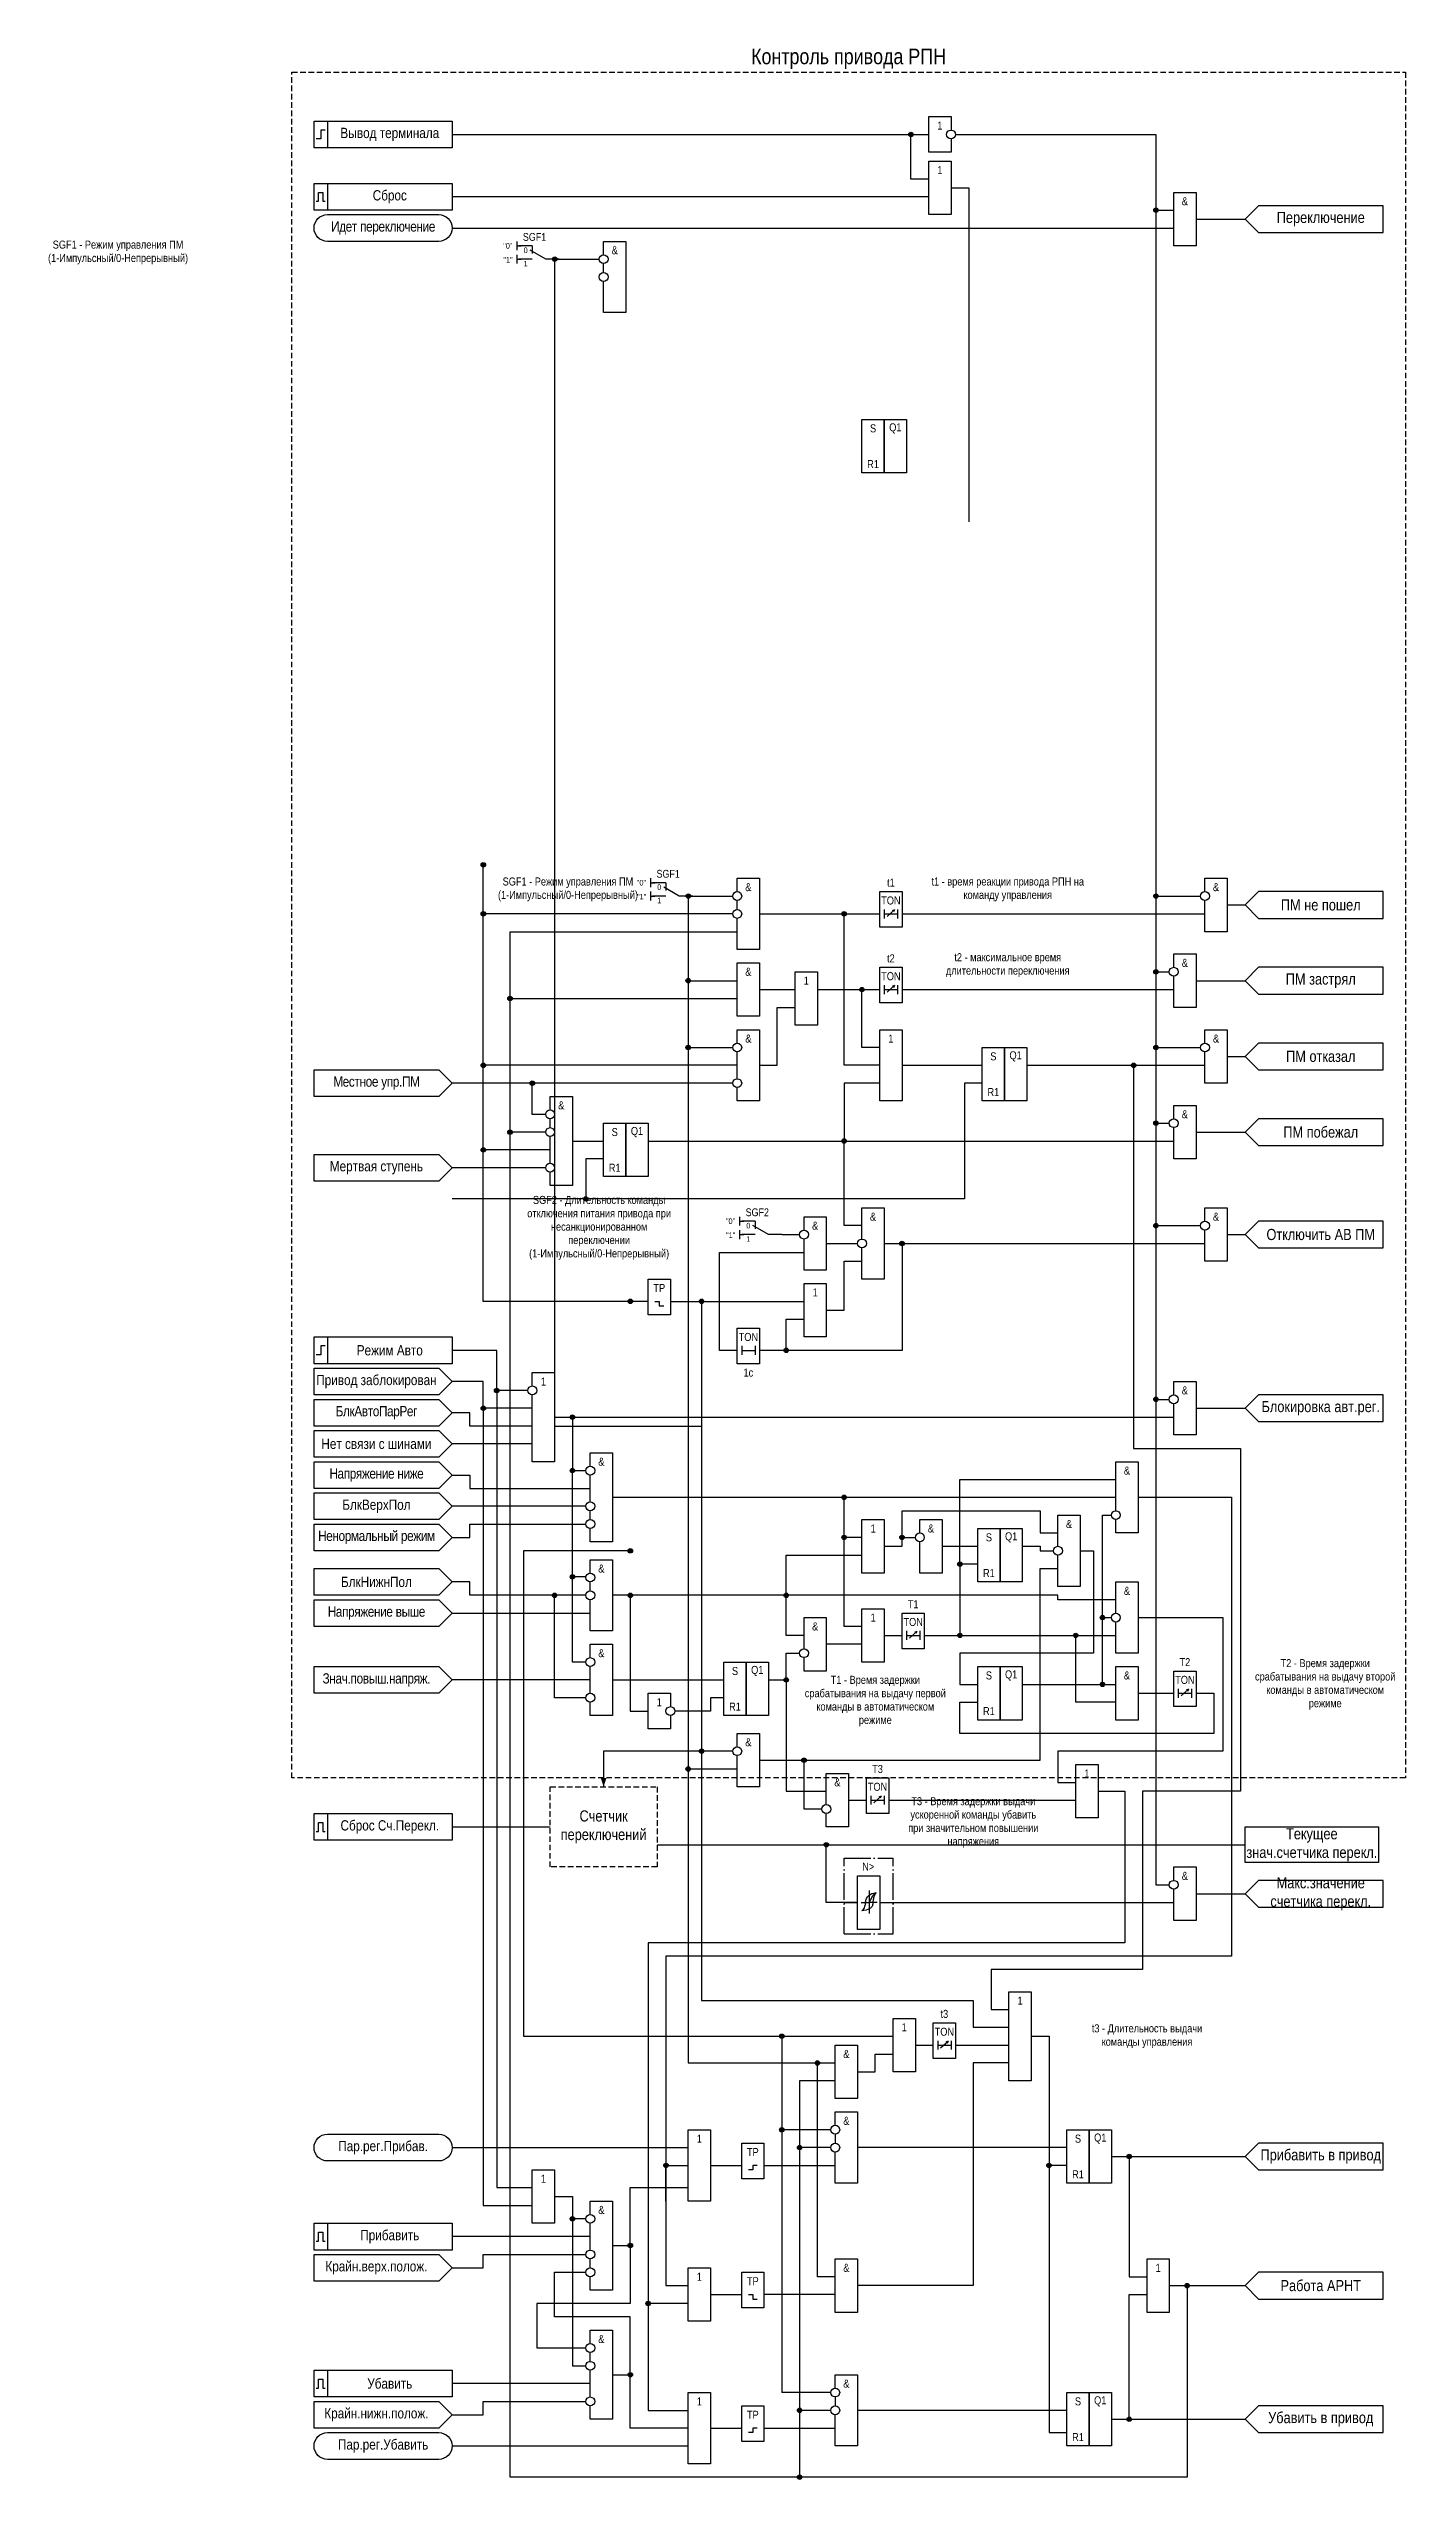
# Model space of a CAD drawing. Header units: millimetres. Extents: x -294 to 1760, y -2326 to 922.
# Drawn here: x -55 to 250, y -1794 to -1248 of the extents above; entities that cross this region are included whole.
import ezdxf
from ezdxf.enums import TextEntityAlignment as Align

# ---------------------------------------------------------------- set-up
doc = ezdxf.new("R2010")
doc.units = ezdxf.units.MM
doc.linetypes.add('ACAD_ISO04W100', pattern=[30, 24, -3, 0, -3])
doc.linetypes.add('штриховая2', pattern=[0.375, 0.25, -0.125])
doc.layers.add('TEXT', color=7, linetype='Continuous', lineweight=25, true_color=0xffffff)
doc.layers.add('Основная', color=7, linetype='Continuous')
doc.styles.add('1.8_Gost_RD', font='ARIALN.TTF', dxfattribs={"height": 1.8})
doc.styles.add('2.5_Gost_RD', font='ARIALN.TTF', dxfattribs={"height": 2.5})
doc.styles.add('3.5_Gost_RD', font='ARIALN.TTF', dxfattribs={"height": 3.5})
doc.styles.add('Вывод', font='ARIALN.TTF', dxfattribs={"height": 2.5})
doc.styles.add('Компонент', font='ARIALN.TTF', dxfattribs={"height": 3.5})

msp = doc.modelspace()

# ---------------------------------------------------------------- texts
at = {"color": 0, "ltscale": 100, "char_height": 2.3, "width": 28, "attachment_point": 5, "style": '2.5_Gost_RD'}
for s, insert in [('{\\C256;Вывод терминала}', (22, -1267)), ('{\\C256;Прибавить}', (22, -1739)), ('{\\C256;Убавить}', (22, -1772))]:
    msp.add_mtext(s, dxfattribs=dict(at, insert=insert))
at = {"ltscale": 100, "attachment_point": 5, "style": '2.5_Gost_RD'}
for s, insert, char_height, width in [('1', (145.5, -1265), 1.8, 5), ('1', (145.5, -1275), 1.8, 5), ('&', (200.5, -1282), 1.8, 5), ('Переключение', (231, -1286), 2.5, 28), ('&', (72.5, -1293), 1.8, 5), ('S', (130.5, -1333), 1.8, 5), ('Q1', (135.5, -1333), 1.8, 5), ('R1', (130.5, -1341), 1.8, 5), ('&', (102.5, -1436), 1.8, 5), ('t1', (134.5, -1435), 1.8, 5), ('&', (207.5, -1436), 1.8, 5), ('TON', (134.5, -1439), 1.8, 5), ('ПМ не пошел', (231, -1440), 2.5, 28), ('t2', (134.5, -1452), 1.8, 5), ('&', (102.5, -1455), 1.8, 5), ('1', (115.5, -1457), 1.8, 5), ('TON', (134.5, -1456), 1.8, 5), ('&', (200.5, -1453), 1.8, 5), ('ПМ застрял', (231, -1457), 2.5, 28), ('&', (102.5, -1470), 1.8, 5), ('1', (134.5, -1470), 1.8, 5), ('S', (157.5, -1474), 1.8, 5), ('Q1', (162.5, -1474), 1.8, 5), ('&', (207.5, -1470), 1.8, 5), ('ПМ отказал', (231, -1474), 2.5, 28), ('&', (60.5, -1485), 1.8, 5), ('R1', (157.5, -1482), 1.8, 5), ('Q1', (77.5, -1491), 1.8, 5), ('&', (200.5, -1487), 1.8, 5), ('ПМ побежал', (231, -1491), 2.5, 28), ('S', (72.5, -1491), 1.8, 5), ('R1', (72.5, -1499), 1.8, 5), ('&', (117.5, -1512), 1.8, 5), ('&', (130.5, -1510), 1.8, 5), ('&', (207.5, -1510), 1.8, 5), ('Отключить АВ ПМ', (231, -1514), 2.5, 28), ('TP', (82.5, -1526), 1.8, 5), ('1', (117.5, -1527), 1.8, 5), ('TON', (102.5, -1537), 1.8, 5), ('1с', (102.5, -1545), 1.8, 5), ('1', (56.5, -1547), 1.8, 5), ('&', (200.5, -1549), 1.8, 5), ('Блокировка авт.рег.', (231, -1553), 2.5, 28), ('&', (69.5, -1565), 1.8, 5), ('&', (187.5, -1567), 1.8, 5), ('1', (130.5, -1580), 1.8, 5), ('&', (143.5, -1580), 1.8, 5), ('S', (156.5, -1582), 1.8, 5), ('Q1', (161.5, -1582), 1.8, 5), ('&', (174.5, -1579), 1.8, 5), ('&', (69.5, -1589), 1.8, 5), ('R1', (156.5, -1590), 1.8, 5), ('&', (187.5, -1594), 1.8, 5), ('1', (130.5, -1600), 1.8, 5), ('T1', (139.5, -1597), 1.8, 5), ('&', (117.5, -1602), 1.8, 5), ('TON', (139.5, -1601), 1.8, 5), ('&', (69.5, -1608), 1.8, 5), ('T2', (200.5, -1610), 1.8, 5), ('S', (99.5, -1612), 1.8, 5), ('Q1', (104.5, -1612), 1.8, 5), ('S', (156.5, -1613), 1.8, 5), ('Q1', (161.5, -1613), 1.8, 5), ('&', (187.5, -1613), 1.8, 5), ('TON', (200.5, -1614), 1.8, 5), ('1', (82.5, -1619), 1.8, 5), ('R1', (99.5, -1620), 1.8, 5), ('R1', (156.5, -1621), 1.8, 5), ('&', (102.5, -1628), 1.8, 5), ('&', (122.5, -1637), 1.8, 5), ('TON', (131.5, -1638), 1.8, 5), ('T3', (131.5, -1634), 1.8, 5), ('1', (178.5, -1635), 1.8, 5), ('Текущее знач.счетчика перекл.', (229, -1651), 2.5, 30), ('&', (200.5, -1658), 1.8, 5), ('Макс.значение счетчика перекл.', (231, -1662), 2.5, 28), ('1', (163.5, -1686), 1.8, 5), ('1', (137.5, -1692), 1.8, 5), ('t3', (146.5, -1689), 1.8, 5), ('&', (124.5, -1698), 1.8, 5), ('TON', (146.5, -1693), 1.8, 5), ('&', (124.5, -1713), 1.8, 5), ('1', (91.5, -1717), 1.8, 5), ('TP', (103.5, -1720), 1.8, 5), ('S', (176.5, -1717), 1.8, 5), ('Q1', (181.5, -1717), 1.8, 5), ('R1', (176.5, -1725), 1.8, 5), ('Прибавить в привод', (231, -1721), 2.5, 28), ('1', (56.5, -1726), 1.8, 5), ('&', (69.5, -1733), 1.8, 5), ('&', (124.5, -1746), 1.8, 5), ('1', (194.5, -1746), 1.8, 5), ('1', (91.5, -1748), 1.8, 5), ('TP', (103.5, -1749), 1.8, 5), ('Работа АРНТ', (231, -1750), 2.5, 28), ('&', (69.5, -1762), 1.8, 5), ('&', (124.5, -1772), 1.8, 5), ('1', (91.5, -1776), 1.8, 5), ('TP', (103.5, -1779), 1.8, 5), ('S', (176.5, -1776), 1.8, 5), ('Q1', (181.5, -1776), 1.8, 5), ('Убавить в привод', (231, -1780), 2.5, 28), ('R1', (176.5, -1784), 1.8, 5)]:
    msp.add_mtext(s, dxfattribs=dict(at, insert=insert, char_height=char_height, width=width))
at = {"color": 2, "ltscale": 100, "char_height": 2.3, "width": 28, "attachment_point": 5, "style": '2.5_Gost_RD'}
for s, insert in [('{\\C256;Сброс}', (22, -1281)), ('{\\C256;Сброс Сч.Перекл.}', (22, -1647))]:
    msp.add_mtext(s, dxfattribs=dict(at, insert=insert))
at = {"ltscale": 100, "char_height": 1.25, "attachment_point": 1, "style": '3.5_Gost_RD'}
for insert in [(47.5, -1294.5), (77.5, -1437.5), (97.5, -1513.5)]:
    msp.add_mtext_dynamic_manual_height_columns('"1"', width=2, gutter_width=17.5, heights=[0], dxfattribs=dict(at, insert=insert))
at = {"color": 7, "ltscale": 100, "insert": (127, -1655), "char_height": 1.8, "attachment_point": 1, "style": '1.8_Gost_RD'}
msp.add_mtext_dynamic_manual_height_columns('\\pi1.0688;N>', width=11, gutter_width=17.5, heights=[0], dxfattribs=at)
at = {"layer": 'TEXT', "color": 0, "ltscale": 100, "attachment_point": 5, "style": '2.5_Gost_RD'}
for s, insert, char_height, width in [('{\\C30;Контроль привода РПН}', (125, -1250), 3.5, 250), ('{\\C3;SGF1 - Режим управления ПМ (1-Импульсный/0-Непрерывный)}', (-39, -1293.5), 1.8, 34), ('{\\C3;SGF1 - Режим управления ПМ (1-Импульсный/0-Непрерывный)}', (62, -1436.5), 1.8, 34), ('{\\C3;t1 - время реакции привода РПН на команду управления}', (160.73, -1436.5), 1.8, 35.4573), ('{\\C3;t2 - максимальное время длительности переключения}', (160.73, -1453.5), 1.8, 35.4573), ('{\\C3;SGF2 - Длительность команды отключения питания привода при несанкционированном переключении (1-Импульсный/0-Непрерывный)}', (69, -1512.5), 1.8, 34), ('{\\C256;Режим Авто}', (22, -1540), 2.3, 28), ('{\\C3;T2 - Время задержки срабатывания на выдачу второй команды в автоматическом режиме}', (232, -1615), 1.8, 31.7286), ('{\\C3;T1 - Время задержки срабатывания на выдачу первой команды в автоматическом режиме}', (131, -1618.75), 1.8, 31.7286), ('{\\C3;T3 - Время задержки выдачи ускоренной команды убавить при значительном повышении напряжения}', (153, -1646), 1.8, 31.7286), ('{\\C30;Счетчик переключений}', (70, -1647), 2.5, 24), ('{\\C256;t3\\C3; - Длительность выдачи команды управления}', (192, -1694), 1.8, 31.7286)]:
    msp.add_mtext(s, dxfattribs=dict(at, insert=insert, char_height=char_height, width=width))
at = {"layer": 'TEXT', "ltscale": 100, "char_height": 2.3, "attachment_point": 5, "style": '2.5_Gost_RD'}
for s, insert, width in [('\\A1;{\\T0.95;Идет переключение}', (20.5, -1288), 31), ('{\\T0.95;Местное упр.ПМ}', (19, -1480), 28), ('Мертвая ступень', (19, -1499), 28), ('Привод заблокирован', (19, -1547), 28), ('{\\T0.95;БлкАвтоПарРег}', (19, -1554), 28), ('Нет связи с шинами', (19, -1561), 28), ('{\\T0.95;Напряжение ниже}', (19, -1568), 28), ('БлкВерхПол', (19, -1575), 28), ('{\\T0.95;Ненормальный режим}', (19, -1582), 28), ('БлкНижнПол', (19, -1592), 28), ('{\\T0.95;Напряжение выше}', (19, -1599), 28), ('{\\T0.95;Знач.повыш.напряж.}', (19, -1614), 28), ('Пар.рег.Прибав.', (20.5, -1719), 31), ('Крайн.верх.полож.', (19, -1746), 28), ('Крайн.нижн.полож.', (19, -1779), 28), ('Пар.рег.Убавить', (20.5, -1786), 31)]:
    msp.add_mtext(s, dxfattribs=dict(at, insert=insert, width=width))

# ---------------------------------------------------------------- blocks, each defined once
blk = doc.blocks.new('Точка')
at = {"ltscale": 100}
h = blk.add_hatch(color=256, dxfattribs=at)
h.dxf.hatch_style = 1
edge = h.paths.add_edge_path()
edge.add_arc((0, 0), 0.5, 0, 360)
blk.add_circle((0, 0), 0.5, dxfattribs=at)
blk = doc.blocks.new('*U958')
at = {"layer": 'Основная', "color": 0}
blk.add_line((0, 0), (7, 4), dxfattribs=at)
at = {"layer": 'Основная', "ltscale": 0.35}
blk.add_line((6, 6), (6, 2.5), dxfattribs=at)
blk = doc.blocks.new('*U985')
at = {"layer": 'Основная', "color": 0}
for p, q in [((-3, 6), (-9, 6)), ((-3, 0), (-9, 0)), ((9, 0), (3, 0))]:
    blk.add_line(p, q, dxfattribs=at)
at = {"layer": 'Основная', "ltscale": 0.25, "xscale": -1}
blk.add_blockref('*U958', (3, 0), dxfattribs=at)
at = {"layer": 'Основная'}
for tag, height, style, p in [('ОУ', 3.5, 'Компонент', (-2, 10)), ('В1', 2.5, 'Вывод', (-14, 6)), ('В2', 2.5, 'Вывод', (-6, 4)), ('В3', 2.5, 'Вывод', (-6, -2))]:
    blk.add_attdef(tag, text='', height=height, dxfattribs=dict(at, style=style)).set_placement(p, align=Align.MIDDLE_CENTER)
blk = doc.blocks.new('*U1019')
at = {"ltscale": 0.25}
blk.add_line((0, 0), (3, 0), dxfattribs=at)
blk.add_lwpolyline([(2, 0, 1.3, 0, 0), (4, 0, 0, 0, 0)], format="xyseb", dxfattribs=at)
blk = doc.blocks.new('*U892')
at = {"layer": 'Основная', "linetype": 'ACAD_ISO04W100', "ltscale": 0.25}
for p, q in [((0, 0), (11, 0)), ((0, -17), (0, 0)), ((11, -17), (11, 0)), ((0, -17), (11, -17))]:
    blk.add_line(p, q, dxfattribs=at)
at = {"layer": 'Основная', "style": 'Компонент'}
blk.add_attdef('ОУ', text='', height=3.5, dxfattribs=at).set_placement((11, 0), align=Align.MIDDLE_CENTER)

# ---------------------------------------------------------------- linework, layer by layer
at = {"ltscale": 100}
for p, q in [((194, -1284), (198, -1284)), ((203, -1286), (214, -1286)), ((50.5, -1291), (50.5, -1293)), ((50.5, -1292), (51.5, -1292)), ((50.5, -1294), (50.5, -1296)), ((50.5, -1295), (51.5, -1295)), ((80.5, -1434), (80.5, -1436)), ((80.5, -1435), (81.5, -1435)), ((80.5, -1437), (80.5, -1439)), ((80.5, -1438), (81.5, -1438)), ((194, -1438), (204, -1438)), ((210, -1440), (214, -1440)), ((89, -1457), (100, -1457)), ((194, -1455), (197, -1455)), ((203, -1457), (214, -1457)), ((49, -1461), (100, -1461)), ((105, -1459), (113, -1459)), ((118, -1459), (132, -1459)), ((89, -1472), (99, -1472)), ((194, -1472), (204, -1472)), ((210, -1474), (214, -1474)), ((194, -1489), (197, -1489)), ((203, -1491), (214, -1491)), ((100.5, -1510), (100.5, -1512)), ((100.5, -1511), (101.5, -1511)), ((100.5, -1513), (100.5, -1515)), ((100.5, -1514), (101.5, -1514)), ((194, -1512), (204, -1512)), ((210, -1514), (214, -1514)), ((82.5, -1530), (83.5, -1530)), ((85, -1529), (115, -1529)), ((194, -1551), (197, -1551)), ((203, -1553), (214, -1553)), ((133, -1604), (137, -1604)), ((190, -1617), (198, -1617)), ((125, -1641), (129, -1641)), ((127, -1670), (127, -1658)), ((127, -1658), (132, -1658)), ((132, -1658), (132, -1664)), ((124, -1664), (127, -1664)), ((132, -1664), (132, -1670)), ((132, -1670), (127, -1670)), ((140, -1696), (144, -1696)), ((84, -1731), (84, -1723)), ((84, -1723), (89, -1723)), ((103.5, -1724), (102.5, -1724)), ((33, -1749), (5, -1749)), ((103.5, -1753), (104.5, -1753)), ((103.5, -1783), (102.5, -1783))]:
    msp.add_line(p, q, dxfattribs=at)
at = {"color": 7, "ltscale": 100}
for p, q in [((133.67, -1442.59), (135.34, -1441.1)), ((135.34, -1441.1), (134.82, -1441.32)), ((135.34, -1441.1), (135.08, -1441.57)), ((133.67, -1459.59), (135.34, -1458.1)), ((135.34, -1458.1), (134.82, -1458.32)), ((135.34, -1458.1), (135.08, -1458.57)), ((138.67, -1604.59), (140.34, -1603.1)), ((140.34, -1603.1), (139.82, -1603.32)), ((140.34, -1603.1), (140.08, -1603.57)), ((199.67, -1617.59), (201.34, -1616.1)), ((201.34, -1616.1), (200.82, -1616.32)), ((201.34, -1616.1), (201.08, -1616.57)), ((130.67, -1641.59), (132.34, -1640.1)), ((132.34, -1640.1), (131.82, -1640.32)), ((132.34, -1640.1), (132.08, -1640.57)), ((127.79, -1664), (129.6, -1664)), ((131.42, -1664), (129.6, -1664)), ((145.67, -1696.59), (147.34, -1695.1)), ((147.34, -1695.1), (146.82, -1695.32)), ((147.34, -1695.1), (147.08, -1695.57))]:
    msp.add_line(p, q, dxfattribs=at)
msp.add_line((129.6, -1661.28), (129.6, -1666.48))
at = {"linetype": 'штриховая2', "ltscale": 5}
for points in [[(0, -1253), (250, -1253), (250, -1636), (0, -1636)], [(82, -1656), (58, -1656), (58, -1638), (82, -1638)]]:
    msp.add_lwpolyline(points, close=True, dxfattribs=at)
at = {"ltscale": 100}
for points in [[(5, -1264), (8, -1264), (8, -1270), (5, -1270)], [(5, -1264), (36, -1264), (36, -1270), (5, -1270)], [(5, -1278), (8, -1278), (8, -1284), (5, -1284)], [(5, -1278), (36, -1278), (36, -1284), (5, -1284)], [(245, -1289), (245, -1283), (217, -1283), (214, -1286), (217, -1289)], [(128, -1331), (133, -1331), (133, -1343), (128, -1343)], [(133, -1331), (138, -1331), (138, -1343), (133, -1343)], [(132, -1437), (137, -1437), (137, -1445), (132, -1445)], [(245, -1443), (245, -1437), (217, -1437), (214, -1440), (217, -1443)], [(132, -1454), (137, -1454), (137, -1462), (132, -1462)], [(245, -1460), (245, -1454), (217, -1454), (214, -1457), (217, -1460)], [(155, -1472), (160, -1472), (160, -1484), (155, -1484)], [(160, -1472), (165, -1472), (165, -1484), (160, -1484)], [(245, -1477), (245, -1471), (217, -1471), (214, -1474), (217, -1477)], [(70, -1489), (75, -1489), (75, -1501), (70, -1501)], [(75, -1489), (80, -1489), (80, -1501), (75, -1501)], [(245, -1494), (245, -1488), (217, -1488), (214, -1491), (217, -1494)], [(245, -1517), (245, -1511), (217, -1511), (214, -1514), (217, -1517)], [(80, -1524), (85, -1524), (85, -1532), (80, -1532)], [(5, -1537), (8, -1537), (8, -1543), (5, -1543)], [(5, -1537), (36, -1537), (36, -1543), (5, -1543)], [(100, -1535), (105, -1535), (105, -1543), (100, -1543)], [(245, -1556), (245, -1550), (217, -1550), (214, -1553), (217, -1556)], [(154, -1580), (159, -1580), (159, -1592), (154, -1592)], [(159, -1580), (164, -1580), (164, -1592), (159, -1592)], [(137, -1599), (142, -1599), (142, -1607), (137, -1607)], [(97, -1610), (102, -1610), (102, -1622), (97, -1622)], [(102, -1610), (107, -1610), (107, -1622), (102, -1622)], [(154, -1611), (159, -1611), (159, -1623), (154, -1623)], [(159, -1611), (164, -1611), (164, -1623), (159, -1623)], [(198, -1612), (203, -1612), (203, -1620), (198, -1620)], [(129, -1636), (134, -1636), (134, -1644), (129, -1644)], [(5, -1644), (8, -1644), (8, -1650), (5, -1650)], [(5, -1644), (36, -1644), (36, -1650), (5, -1650)], [(214, -1647), (244, -1647), (244, -1655), (214, -1655)], [(245, -1665), (245, -1659), (217, -1659), (214, -1662), (217, -1665)], [(144, -1691), (149, -1691), (149, -1699), (144, -1699)], [(101, -1718), (106, -1718), (106, -1726), (101, -1726)], [(174, -1715), (179, -1715), (179, -1727), (174, -1727)], [(179, -1715), (184, -1715), (184, -1727), (179, -1727)], [(245, -1724), (245, -1718), (217, -1718), (214, -1721), (217, -1724)], [(5, -1736), (8, -1736), (8, -1742), (5, -1742)], [(5, -1736), (36, -1736), (36, -1742), (5, -1742)], [(101, -1747), (106, -1747), (106, -1755), (101, -1755)], [(245, -1753), (245, -1747), (217, -1747), (214, -1750), (217, -1753)], [(5, -1769), (36, -1769), (36, -1775), (5, -1775)], [(5, -1769), (8, -1769), (8, -1775), (5, -1775)], [(101, -1777), (106, -1777), (106, -1785), (101, -1785)], [(174, -1774), (179, -1774), (179, -1786), (174, -1786)], [(179, -1774), (184, -1774), (184, -1786), (179, -1786)], [(245, -1783), (245, -1777), (217, -1777), (214, -1780), (217, -1783)]]:
    msp.add_lwpolyline(points, close=True, dxfattribs=at)
at = {"lineweight": 30, "ltscale": 100}
for points in [[(7.5, -1266), (6.5, -1266), (6.5, -1268), (5.5, -1268)], [(5.5, -1282), (6, -1282), (6, -1280), (7, -1280), (7, -1282), (7.5, -1282)], [(7.5, -1539), (6.5, -1539), (6.5, -1541), (5.5, -1541)], [(5.5, -1648), (6, -1648), (6, -1646), (7, -1646), (7, -1648), (7.5, -1648)], [(5.5, -1740), (6, -1740), (6, -1738), (7, -1738), (7, -1740), (7.5, -1740)], [(5.5, -1773), (6, -1773), (6, -1771), (7, -1771), (7, -1773), (7.5, -1773)]]:
    msp.add_lwpolyline(points, dxfattribs=at)
at = {"ltscale": 100}
for points in [[(143, -1269), (143, -1263), (148, -1263), (148, -1266)], [(36, -1267), (143, -1267)], [(143, -1277), (139, -1277), (139, -1267)], [(148, -1268), (148, -1271), (143, -1271), (143, -1269)], [(149, -1267), (194, -1267), (194, -1660), (197, -1660)], [(143, -1279), (143, -1273), (148, -1273), (148, -1285), (143, -1285), (143, -1279)], [(143, -1281), (36, -1281)], [(148, -1279), (152, -1279), (152, -1354)], [(198, -1286), (198, -1280), (203, -1280), (203, -1292), (198, -1292), (198, -1286)], [(36, -1288), (198, -1288)], [(70, -1294), (70, -1291), (75, -1291), (75, -1307), (70, -1307), (70, -1300)], [(59, -1295), (69, -1295)], [(59, -1295), (59, -1557), (92, -1557)], [(70, -1297), (70, -1296)], [(70, -1298), (70, -1297)], [(99, -1442), (43, -1442), (43, -1431)], [(100, -1437), (100, -1434), (105, -1434), (105, -1450), (100, -1450), (100, -1443)], [(205, -1437), (205, -1434), (210, -1434), (210, -1446), (205, -1446), (205, -1440)], [(89, -1438), (99, -1438)], [(89, -1438), (89, -1700), (122, -1700)], [(100, -1440), (100, -1439)], [(100, -1441), (100, -1440)], [(205, -1440), (205, -1439)], [(100, -1476), (43, -1476), (43, -1442)], [(105, -1442), (132, -1442)], [(132, -1476), (124, -1476), (124, -1442)], [(133, -1441), (133, -1443)], [(133, -1442), (136, -1442)], [(136, -1441), (136, -1443)], [(137, -1442), (205, -1442)], [(198, -1454), (198, -1451), (203, -1451), (203, -1463), (198, -1463), (198, -1457)], [(100, -1459), (100, -1453), (105, -1453), (105, -1465), (100, -1465), (100, -1459)], [(113, -1461), (113, -1455), (118, -1455), (118, -1467), (113, -1467), (113, -1461)], [(198, -1457), (198, -1456)], [(132, -1472), (128, -1472), (128, -1459)], [(133, -1458), (133, -1460)], [(133, -1459), (136, -1459)], [(136, -1458), (136, -1460)], [(137, -1459), (198, -1459)], [(100, -1471), (100, -1468), (105, -1468), (105, -1484), (100, -1484), (100, -1481)], [(105, -1476), (109, -1476), (109, -1463), (113, -1463)], [(132, -1474), (132, -1468), (137, -1468), (137, -1484), (132, -1484), (132, -1474)], [(205, -1471), (205, -1468), (210, -1468), (210, -1480), (205, -1480), (205, -1474)], [(100, -1474), (100, -1473)], [(205, -1474), (205, -1473)], [(5, -1477), (33, -1477), (36, -1480), (33, -1483), (5, -1483), (5, -1477)], [(58, -1495), (43, -1495), (43, -1476)], [(100, -1479), (100, -1474)], [(137, -1476), (155, -1476)], [(189, -1476), (189, -1562), (213, -1562), (213, -1639), (191, -1639), (191, -1679), (157, -1679), (157, -1688), (161, -1688)], [(165, -1476), (205, -1476)], [(99, -1480), (36, -1480)], [(57, -1487.06), (54, -1487.06), (54, -1480)], [(58, -1486), (58, -1483), (63, -1483), (63, -1503), (58, -1503), (58, -1500)], [(155, -1480), (151, -1480), (151, -1506), (66, -1506)], [(132, -1480), (124, -1480), (124, -1493)], [(58, -1489), (58, -1488)], [(58, -1490), (58, -1489)], [(198, -1488), (198, -1485), (203, -1485), (203, -1497), (198, -1497), (198, -1491)], [(80, -1529), (43, -1529), (43, -1495)], [(57, -1491), (49, -1491)], [(58, -1498), (58, -1492)], [(63, -1493), (70, -1493)], [(80, -1493), (198, -1493)], [(128, -1512), (124, -1512), (124, -1493)], [(198, -1491), (198, -1490)], [(5, -1496), (33, -1496), (36, -1499), (33, -1502), (5, -1502), (5, -1496)], [(70, -1497), (66, -1497), (66, -1506), (36, -1506)], [(57, -1499), (36, -1499)], [(115, -1513), (115, -1510), (120, -1510), (120, -1522), (115, -1522), (115, -1516)], [(128, -1514), (128, -1508), (133, -1508), (133, -1524), (128, -1524), (128, -1517)], [(205, -1511), (205, -1508), (210, -1508), (210, -1520), (205, -1520), (205, -1514)], [(110, -1514), (114, -1514)], [(133, -1516), (137, -1516), (137, -1540), (111, -1540), (111, -1533), (115, -1533)], [(115, -1516), (115, -1515)], [(120, -1516), (127, -1516)], [(128, -1515), (128, -1514)], [(137, -1516), (205, -1516)], [(205, -1514), (205, -1513)], [(100, -1540), (96, -1540), (96, -1518), (115, -1518)], [(120, -1531), (124, -1531), (124, -1520), (128, -1520)], [(115, -1531), (115, -1525), (120, -1525), (120, -1537), (115, -1537), (115, -1531)], [(81.5, -1529), (82.5, -1529)], [(82.5, -1529), (82.5, -1530)], [(92, -1529), (92, -1686), (153, -1686), (153, -1692), (161, -1692)], [(101, -1539), (101, -1541)], [(104, -1539), (104, -1541)], [(5, -1544), (33, -1544), (36, -1547), (33, -1550), (5, -1550), (5, -1544)], [(53, -1549), (46, -1549), (46, -1540), (36, -1540)], [(101, -1540), (104, -1540)], [(111, -1540), (105, -1540)], [(54, -1553), (43, -1553), (43, -1547), (36, -1547)], [(46, -1549), (46, -1728), (54, -1728)], [(54, -1548), (54, -1545), (59, -1545), (59, -1565), (54, -1565), (54, -1551)], [(54, -1551), (54, -1550)], [(198, -1550), (198, -1547), (203, -1547), (203, -1559), (198, -1559), (198, -1553)], [(5, -1551), (33, -1551), (36, -1554), (33, -1557), (5, -1557), (5, -1551)], [(54, -1557), (40, -1557), (40, -1554), (36, -1554)], [(43, -1553), (43, -1732), (54, -1732)], [(59, -1555), (198, -1555)], [(63, -1555), (63, -1567), (66, -1567)], [(198, -1553), (198, -1552)], [(5, -1558), (33, -1558), (36, -1561), (33, -1564), (5, -1564), (5, -1558)], [(5, -1565), (33, -1565), (36, -1568), (33, -1571), (5, -1571), (5, -1565)], [(54, -1561), (36, -1561)], [(67, -1566), (67, -1563), (72, -1563), (72, -1583), (67, -1583), (67, -1580)], [(185, -1571), (185, -1565), (190, -1565), (190, -1581), (185, -1581), (185, -1578)], [(36, -1568), (40, -1568), (40, -1571), (67, -1571)], [(66.01, -1590.86), (63, -1590.86), (63, -1567)], [(67, -1569), (67, -1568)], [(67, -1574), (67, -1569)], [(150, -1588), (150, -1569), (185, -1569)], [(185, -1576), (185, -1571)], [(5, -1572), (33, -1572), (36, -1575), (33, -1578), (5, -1578), (5, -1572)], [(66, -1575), (36, -1575)], [(67, -1578), (67, -1576)], [(72, -1573), (185, -1573)], [(128, -1602), (124, -1602), (124, -1573)], [(137, -1582), (137, -1576), (168, -1576), (168, -1581), (172, -1581)], [(164, -1615), (182, -1615), (182, -1577), (184, -1577)], [(172, -1584), (172, -1577), (177, -1577), (177, -1593), (172, -1593), (172, -1586)], [(5, -1579), (33, -1579), (36, -1582), (33, -1585), (5, -1585), (5, -1579)], [(36, -1582), (40, -1582), (40, -1579), (66, -1579)], [(128, -1582), (124, -1582)], [(128, -1584), (128, -1578), (133, -1578), (133, -1590), (128, -1590), (128, -1584)], [(133, -1584), (137, -1584), (137, -1582), (140, -1582)], [(141, -1581), (141, -1578), (146, -1578), (146, -1590), (141, -1590), (141, -1584)], [(76, -1585), (52, -1585), (52, -1694), (135, -1694)], [(67, -1590), (67, -1587), (72, -1587), (72, -1603), (67, -1603), (67, -1596)], [(111, -1595), (111, -1586), (128, -1586)], [(141, -1584), (141, -1583)], [(146, -1584), (154, -1584)], [(177, -1585), (180, -1585), (180, -1608), (150, -1608), (150, -1615), (154, -1615)], [(154, -1588), (150, -1588), (150, -1604)], [(164, -1584), (168, -1584), (168, -1585), (171, -1585)], [(5, -1589), (33, -1589), (36, -1592), (33, -1595), (5, -1595), (5, -1589)], [(66, -1595), (40, -1595), (40, -1592), (36, -1592)], [(66, -1610), (63, -1610), (63, -1590.86)], [(67, -1593), (67, -1592)], [(67, -1594), (67, -1593)], [(105, -1632), (168, -1632), (168, -1589), (172, -1589)], [(185, -1599), (185, -1592), (190, -1592), (190, -1608), (185, -1608), (185, -1601)], [(5, -1596), (33, -1596), (36, -1599), (33, -1602), (5, -1602), (5, -1596)], [(36, -1599), (67, -1599)], [(66, -1618), (59, -1618), (59, -1595)], [(185, -1596), (172, -1596), (172, -1595), (72, -1595)], [(76, -1595), (76, -1621), (80, -1621)], [(115, -1604), (111, -1604), (111, -1595)], [(128, -1604), (128, -1598), (133, -1598), (133, -1610), (128, -1610), (128, -1604)], [(115, -1606), (115, -1600), (120, -1600), (120, -1612), (115, -1612), (115, -1609)], [(138, -1603), (138, -1605)], [(138, -1604), (141, -1604)], [(141, -1603), (141, -1605)], [(142, -1604), (185, -1604)], [(190, -1600), (209, -1600), (209, -1630), (172, -1630), (172, -1637), (176, -1637)], [(185, -1619), (176, -1619), (176, -1604)], [(182, -1600), (184, -1600)], [(67, -1609), (67, -1606), (72, -1606), (72, -1622), (67, -1622), (67, -1619)], [(107, -1614), (111, -1614), (111, -1608), (114, -1608)], [(115, -1607), (115, -1606)], [(128, -1606), (120, -1606)], [(5, -1611), (33, -1611), (36, -1614), (33, -1617), (5, -1617), (5, -1611)], [(67, -1614), (36, -1614)], [(67, -1612), (67, -1611)], [(67, -1617), (67, -1612)], [(72, -1614), (97, -1614)], [(111, -1614), (111, -1639), (120, -1639)], [(182, -1615), (185, -1615)], [(185, -1617), (185, -1611), (190, -1611), (190, -1623), (185, -1623), (185, -1617)], [(80, -1621), (80, -1617), (85, -1617), (85, -1620)], [(97, -1618), (94, -1618), (94, -1621), (86, -1621)], [(203, -1617), (207, -1617), (207, -1626), (150, -1626), (150, -1619), (154, -1619)], [(199, -1616), (199, -1618)], [(199, -1617), (202, -1617)], [(202, -1616), (202, -1618)], [(85, -1622), (85, -1625), (80, -1625), (80, -1621)], [(100, -1629), (100, -1626), (105, -1626), (105, -1638), (100, -1638), (100, -1632)], [(92, -1630), (70, -1630), (70, -1638)], [(99, -1630), (92, -1630)], [(100, -1632), (100, -1631)], [(100, -1634), (89, -1634)], [(119, -1643), (115, -1643), (115, -1632)], [(120, -1642), (120, -1635), (125, -1635), (125, -1647), (120, -1647), (120, -1644)], [(176, -1639), (176, -1633), (181, -1633), (181, -1645), (176, -1645), (176, -1639)], [(130, -1640), (130, -1642)], [(130, -1641), (133, -1641)], [(133, -1640), (133, -1642)], [(134, -1641), (176, -1641)], [(36, -1647), (58, -1647)], [(82, -1651), (214, -1651)], [(127, -1664), (120, -1664), (120, -1651)], [(198, -1659), (198, -1656), (203, -1656), (203, -1668), (198, -1668), (198, -1661)], [(132, -1664), (198, -1664)], [(203, -1662), (214, -1662)], [(161, -1690), (161, -1684), (166, -1684), (166, -1704), (161, -1704), (161, -1690)], [(135, -1696), (135, -1690), (140, -1690), (140, -1702), (135, -1702), (135, -1696)], [(110, -1694), (110, -1774)], [(122, -1702), (122, -1696), (127, -1696), (127, -1708), (122, -1708), (122, -1702)], [(145, -1695), (145, -1697)], [(145, -1696), (148, -1696)], [(148, -1695), (148, -1697)], [(149, -1696), (161, -1696)], [(166, -1694), (170, -1694), (170, -1783), (174, -1783)], [(122, -1748), (118, -1748), (118, -1700)], [(127, -1702), (131, -1702), (131, -1698), (135, -1698)], [(161, -1700), (153, -1700), (153, -1750), (127, -1750)], [(122, -1704), (114, -1704), (114, -1793)], [(122, -1714), (122, -1711), (127, -1711), (127, -1727), (122, -1727), (122, -1720)], [(36, -1719), (89, -1719)], [(89, -1719), (89, -1715), (94, -1715), (94, -1731), (89, -1731), (89, -1719)], [(121, -1715), (110, -1715)], [(121, -1719), (114, -1719)], [(122, -1716), (122, -1718)], [(174, -1719), (127, -1719)], [(54, -1730), (54, -1724), (59, -1724), (59, -1736), (54, -1736), (54, -1730)], [(94, -1723), (101, -1723)], [(103.5, -1723), (103.5, -1724)], [(103.5, -1723), (103.5, -1724)], [(104.5, -1723), (103.5, -1723)], [(106, -1723), (122, -1723)], [(174, -1723), (170, -1723)], [(184, -1721), (214, -1721)], [(188, -1721), (188, -1748), (192, -1748)], [(59, -1730), (63, -1730), (63, -1768), (66, -1768)], [(76, -1741), (76, -1728), (89, -1728)], [(66, -1735), (63, -1735)], [(67, -1734), (67, -1731), (72, -1731), (72, -1751), (67, -1751), (67, -1748)], [(67, -1739), (36, -1739)], [(72, -1741), (76, -1741), (76, -1754), (55, -1754), (55, -1764), (66, -1764)], [(67, -1737), (67, -1736)], [(67, -1742), (67, -1737)], [(5, -1743), (33, -1743), (36, -1746), (33, -1749), (5, -1749), (5, -1743)], [(36, -1746), (43, -1746), (43, -1743), (66, -1743)], [(67, -1746), (67, -1744)], [(89, -1752), (89, -1746), (94, -1746), (94, -1758), (89, -1758), (89, -1752)], [(122, -1750), (122, -1744), (127, -1744), (127, -1756), (122, -1756), (122, -1750)], [(192, -1750), (192, -1744), (197, -1744), (197, -1756), (192, -1756), (192, -1750)], [(72, -1770), (76, -1770), (76, -1757), (59, -1757), (59, -1747), (66, -1747)], [(122, -1748), (118, -1748)], [(197, -1750), (214, -1750)], [(89, -1754), (80, -1754)], [(94, -1752), (101, -1752)], [(102.5, -1752), (103.5, -1752)], [(103.5, -1752), (103.5, -1753)], [(122, -1752), (106, -1752)], [(188, -1780), (188, -1752), (192, -1752)], [(67, -1763), (67, -1760), (72, -1760), (72, -1780), (67, -1780), (67, -1777)], [(67, -1767), (67, -1765)], [(67, -1772), (36, -1772)], [(67, -1775), (67, -1769)], [(89, -1782), (76, -1782), (76, -1770)], [(122, -1773), (122, -1770), (127, -1770), (127, -1786), (122, -1786), (122, -1779)], [(5, -1776), (33, -1776), (36, -1779), (33, -1782), (5, -1782), (5, -1776)], [(36, -1779), (43, -1779), (43, -1776), (66, -1776)], [(89, -1778), (89, -1774), (94, -1774), (94, -1790), (89, -1790), (89, -1778)], [(121, -1774), (110, -1774)], [(121, -1778), (114, -1778)], [(122, -1775), (122, -1777)], [(174, -1778), (127, -1778)], [(94, -1782), (101, -1782)], [(103.5, -1782), (103.5, -1783)], [(103.5, -1782), (103.5, -1783)], [(104.5, -1782), (103.5, -1782)], [(106, -1782), (122, -1782)], [(184, -1780), (214, -1780)], [(36, -1786), (89, -1786)]]:
    msp.add_lwpolyline(points, dxfattribs=at)
for points in [[(8, -1291, -1), (8, -1285), (33, -1285, -1), (33, -1291)], [(8, -1722, -1), (8, -1716), (33, -1716, -1), (33, -1722)], [(8, -1789, -1), (8, -1783), (33, -1783, -1), (33, -1789)]]:
    msp.add_lwpolyline(points, format="xyb", close=True, dxfattribs=at)
at = {"color": 3, "ltscale": 100}
msp.add_lwpolyline([(201, -1750), (201, -1793), (49, -1793), (49, -1446), (100, -1446)], dxfattribs=at)
at = {"color": 0, "ltscale": 100}
for points in [[(190, -1573), (211, -1573), (211, -1676), (84, -1676), (84, -1750), (89, -1750)], [(181, -1639), (187, -1639), (187, -1673), (80, -1673), (80, -1778), (89, -1778)]]:
    msp.add_lwpolyline(points, dxfattribs=at)
at = {"ltscale": 100}
for centre in [(148, -1267), (70, -1295), (70, -1299), (100, -1438), (205, -1438), (100, -1442), (198, -1455), (100, -1472), (205, -1472), (100, -1480), (58, -1487), (198, -1489), (58, -1491), (58, -1499), (205, -1512), (115, -1514), (128, -1516), (54, -1549), (198, -1551), (67, -1567), (67, -1575), (185, -1577), (67, -1579), (141, -1582), (172, -1585), (67, -1591), (67, -1595), (185, -1600), (67, -1610), (115, -1608), (67, -1618), (85, -1621), (100, -1630), (120, -1643), (198, -1660), (122, -1715), (122, -1719), (67, -1735), (67, -1743), (67, -1747), (67, -1764), (67, -1768), (122, -1774), (67, -1776), (122, -1778)]:
    msp.add_circle(centre, 1, dxfattribs=at)
for points in [[(128.8, -1664.08), (128.6, -1664.87), (128, -1665.88)], [(130.48, -1664.08), (130.25, -1664.87), (129.76, -1665.33), (128, -1665.88)], [(128.8, -1664.08), (128.95, -1663.29), (129.44, -1662.46), (131.2, -1661.74)], [(129.6, -1664), (130, -1663.28), (130.47, -1662.4), (131.2, -1661.74)], [(130.48, -1664.08), (130.6, -1663.29), (130.81, -1662.46), (131.2, -1661.74)]]:
    msp.add_spline(points, degree=3)

# ---------------------------------------------------------------- block references
for p in [(139, -1267), (194, -1284), (59.03, -1295), (43, -1431), (89.03, -1438), (194, -1438), (43, -1442), (124, -1442), (89, -1457), (194, -1455), (49, -1461), (128, -1459), (89, -1472), (194, -1472), (43, -1476), (189, -1476), (54, -1480), (194, -1489), (43, -1495), (49, -1491), (124, -1493), (66, -1506), (194, -1512), (137, -1516), (76, -1529), (92, -1529), (111, -1540), (46, -1549), (43, -1553), (63, -1555), (194, -1551), (63, -1567), (124, -1573), (124, -1582), (137, -1582), (76, -1585), (150, -1588), (63, -1590.86), (59, -1595), (76, -1595), (111, -1595), (150, -1604), (176, -1604), (182, -1600), (111, -1614), (182, -1615), (92, -1630), (115, -1632), (89, -1634), (120, -1651), (110, -1694), (118, -1700), (110, -1715), (114, -1719), (84, -1723), (170, -1723), (188, -1721), (63, -1735), (76, -1741), (201, -1750), (80, -1754), (76, -1770), (114, -1778), (188, -1780), (114, -1793)]:
    msp.add_blockref('Точка', p, dxfattribs=at)
at = {"ltscale": 0.35, "rotation": 270}
msp.add_blockref('*U1019', (70, -1634), dxfattribs=at)
at = {"layer": 'Основная', "ltscale": 0.25, "xscale": 0.5, "yscale": 0.5, "zscale": 0.5}
for p, values in [((55.5, -1295), {'ОУ': 'SGF1', 'В1': '"0"', 'В2': '0', 'В3': '1'}), ((85.5, -1438), {'ОУ': 'SGF1', 'В1': '"0"', 'В2': '0', 'В3': '1'}), ((105.5, -1514), {'ОУ': 'SGF2', 'В1': '"0"', 'В2': '0', 'В3': '1'})]:
    msp.add_blockref('*U985', p, dxfattribs=at).add_auto_attribs(values)
at = {"layer": 'Основная', "ltscale": 0.25}
msp.add_blockref('*U892', (124, -1654), dxfattribs=at)

msp.set_redraw_order([(e.dxf.handle, doc.entitydb.next_handle()) for e in msp.query("TEXT MTEXT ATTDEF DIMENSION ARC_DIMENSION")])  # texts and dimensions are drawn at this point

doc.saveas('drawing.dxf')
